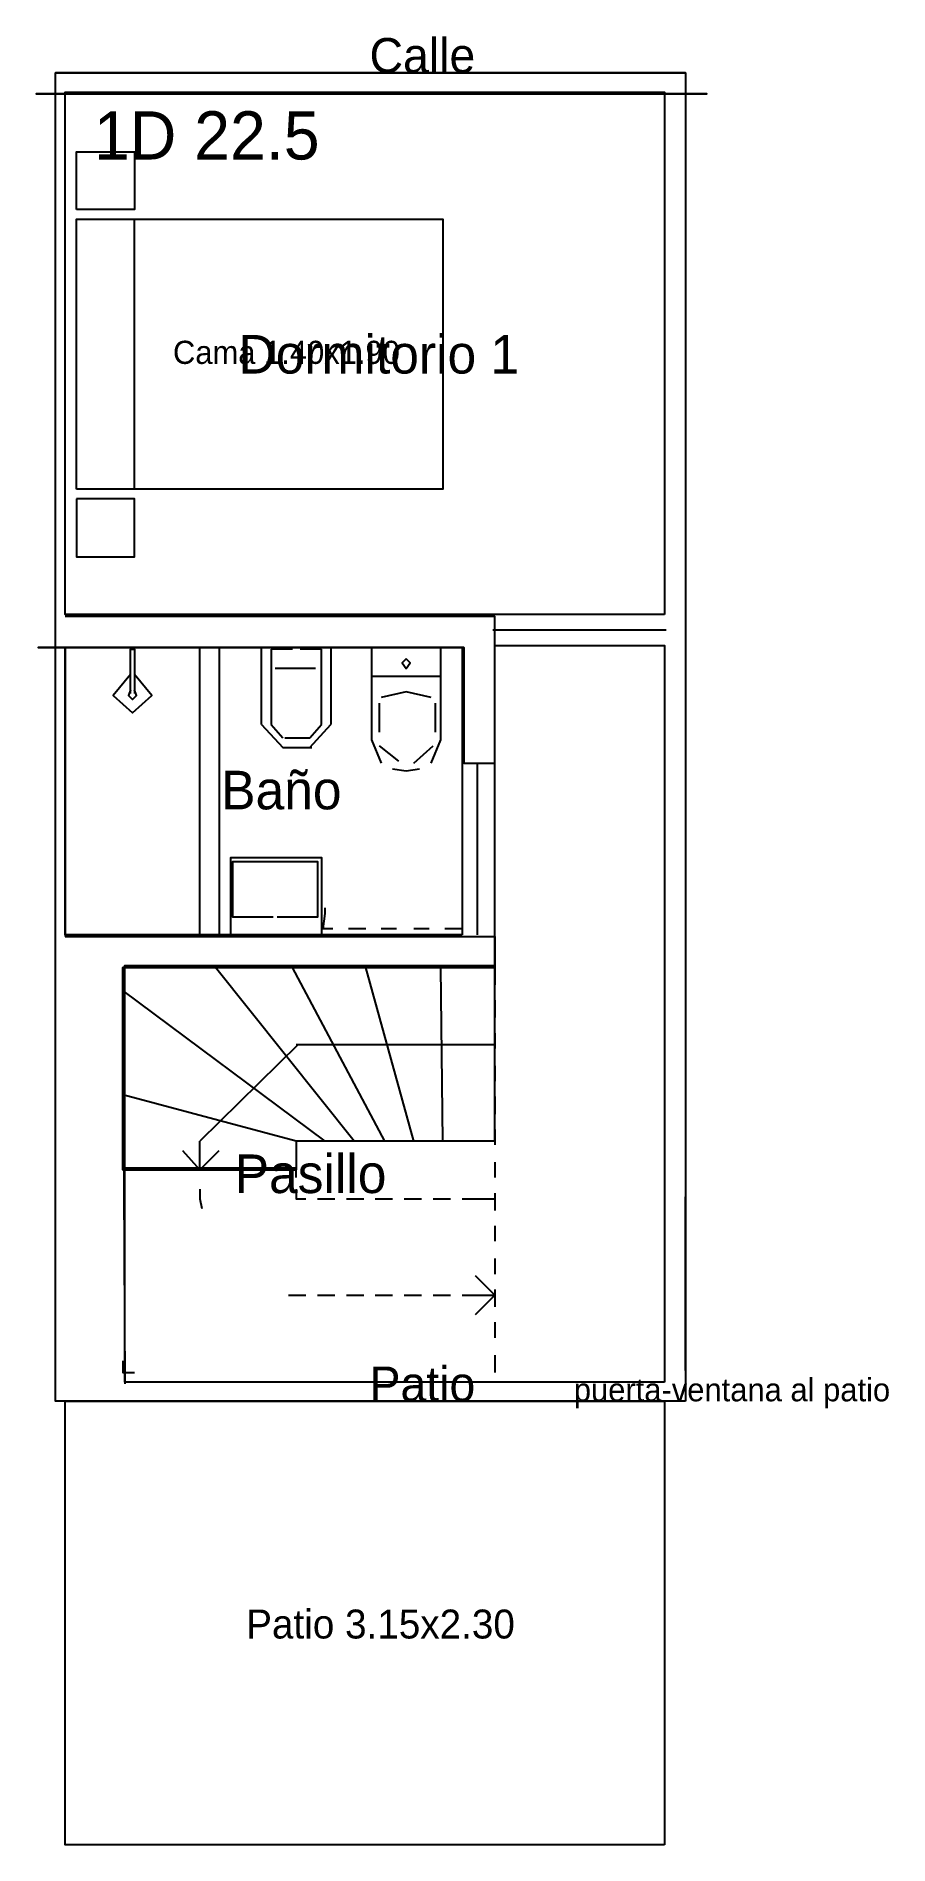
# Model space of a CAD drawing. Header units: metres. Extents: x -0.1 to 94.5, y 0 to 9.5.
# Drawn here: x -0.1 to 4.32, y 0 to 9.38 of the extents above; entities that cross this region are included whole.
import ezdxf

# ---------------------------------------------------------------- set-up
doc = ezdxf.new("R2010")
doc.units = ezdxf.units.M
for name, color, linetype in [('Trazo_Cotas', 9, 'Continuous'), ('Trazo_Entrada', 1, 'Continuous'), ('Trazo_Equipamiento', 8, 'Continuous'), ('Trazo_Estancias', 3, 'Continuous'), ('Trazo_Fachada', 30, 'Continuous'), ('Trazo_Medianeras', 8, 'Continuous'), ('Trazo_Puertas', 1, 'Continuous'), ('Trazo_Unidad', 7, 'Continuous'), ('Trazo_Ventanas', 5, 'Continuous')]:
    doc.layers.add(name, color=color, linetype=linetype)

msp = doc.modelspace()

# ---------------------------------------------------------------- texts
at = {"layer": 'Trazo_Cotas'}
msp.add_text('Patio 3.15x2.30', height=0.15, dxfattribs=at).set_placement((0.99, 1.07))
at = {"layer": 'Trazo_Equipamiento', "color": 8}
msp.add_text('Cama 1.40x1.90', height=0.12, dxfattribs=at).set_placement((0.61, 7.68))
at = {"layer": 'Trazo_Estancias', "color": 5}
msp.add_text('Dormitorio 1', height=0.2, dxfattribs=at).set_placement((0.95, 7.63))
at = {"layer": 'Trazo_Estancias', "color": 4}
msp.add_text('Baño', height=0.2, dxfattribs=at).set_placement((0.86, 5.37))
at = {"layer": 'Trazo_Estancias', "color": 8}
msp.add_text('Pasillo', height=0.2, dxfattribs=at).set_placement((0.93, 3.38))
at = {"layer": 'Trazo_Fachada'}
for s, p in [('Calle', (1.63, 9.19)), ('Patio', (1.63, 2.3))]:
    msp.add_text(s, height=0.18, dxfattribs=at).set_placement(p)
at = {"layer": 'Trazo_Unidad'}
msp.add_text('1D 22.5', height=0.25, dxfattribs=at).set_placement((0.2, 8.74))
at = {"layer": 'Trazo_Ventanas'}
msp.add_text('puerta-ventana al patio', height=0.12, dxfattribs=at).set_placement((2.69, 2.3))

# ---------------------------------------------------------------- linework, layer by layer
at = {"layer": 'Trazo_Cotas'}
msp.add_lwpolyline([(3.16, 0), (0.05, 0), (0.05, 2.3), (3.16, 2.3)], close=True, dxfattribs=at)
at = {"layer": 'Trazo_Entrada'}
msp.add_line((3.27, 2.46), (3.27, 3.36), dxfattribs=at)
at = {"layer": 'Trazo_Equipamiento', "color": 9}
msp.add_line((0.41, 7.03), (0.41, 8.43), dxfattribs=at)
at = {"layer": 'Trazo_Equipamiento', "color": 8}
for p, q in [((0.05, 6.21), (0.05, 4.71)), ((1.07, 5.81), (1.07, 6.21)), ((1.08, 6.21), (1.42, 6.21)), ((1.12, 6.2), (1.12, 5.81)), ((1.23, 6.2), (1.12, 6.2)), ((1.38, 6.2), (1.27, 6.2)), ((1.38, 5.81), (1.38, 6.2)), ((1.35, 6.1), (1.14, 6.1)), ((1.64, 6.06), (2, 6.06)), ((1.68, 5.92), (1.68, 5.77)), ((1.82, 5.98), (1.69, 5.95)), ((1.95, 5.95), (1.82, 5.98)), ((1.97, 5.92), (1.97, 5.77)), ((1.07, 5.81), (1.18, 5.69)), ((1.12, 5.81), (1.18, 5.74)), ((1.19, 5.74), (1.32, 5.74)), ((1.32, 5.69), (1.43, 5.81)), ((1.32, 5.74), (1.38, 5.81)), ((1.64, 5.73), (1.69, 5.61)), ((1.95, 5.61), (2, 5.73)), ((1.18, 5.69), (1.33, 5.69)), ((1.68, 5.7), (1.78, 5.62)), ((1.86, 5.61), (1.96, 5.7)), ((1.75, 5.58), (1.82, 5.57)), ((1.82, 5.57), (1.89, 5.58)), ((1.61, 4.75), (1.52, 4.75)), ((1.77, 4.75), (1.69, 4.75)), ((1.94, 4.75), (1.86, 4.75)), ((2.11, 4.75), (2.02, 4.75)), ((1.55, 3.65), (0.83, 4.55)), ((1.71, 3.65), (1.23, 4.55)), ((1.86, 3.65), (1.61, 4.55)), ((2.01, 3.65), (2, 4.55)), ((2.28, 3.65), (2.28, 4.55)), ((2.28, 4.55), (2.28, 4.46)), ((1.4, 3.65), (0.35, 4.43)), ((2.28, 4.38), (2.28, 4.29)), ((1.26, 4.15), (0.75, 3.65)), ((2.28, 4.21), (2.28, 4.13)), ((2.28, 4.04), (2.28, 3.96)), ((1.25, 3.65), (0.35, 3.89)), ((2.28, 3.88), (2.28, 3.79)), ((2.28, 3.71), (2.28, 3.63)), ((0.75, 3.5), (0.75, 3.65)), ((2.28, 3.54), (2.28, 3.46)), ((2.28, 3.38), (2.28, 3.29)), ((2.28, 3.21), (2.28, 3.13)), ((2.28, 3.04), (2.28, 2.96)), ((2.28, 2.88), (2.28, 2.79)), ((2.28, 2.71), (2.28, 2.63)), ((2.28, 2.54), (2.28, 2.45))]:
    msp.add_line(p, q, dxfattribs=at)
for points in [[(3.18, 9.08), (-0.1, 9.08), (0.04, 9.08)], [(0.05, 6.21), (2.12, 6.21), (2.12, 5.61), (2.28, 5.61), (2.28, 6.37), (0.05, 6.37)], [(2.12, 6.21), (-0.09, 6.21), (0.05, 6.21)], [(0.39, 5.97), (0.39, 6.2), (0.41, 6.2), (0.41, 5.97)], [(1.43, 6.21), (1.43, 5.98), (1.43, 5.81)], [(2, 5.73), (2, 6.21), (1.64, 6.21), (1.64, 5.73)], [(0.39, 6.07), (0.3, 5.96), (0.4, 5.87), (0.5, 5.96), (0.41, 6.07)], [(0.39, 5.99), (0.38, 5.96), (0.4, 5.94), (0.42, 5.96), (0.41, 5.99)], [(1.13, 4.81), (0.92, 4.81), (0.92, 5.1), (1.36, 5.1), (1.36, 4.81), (1.15, 4.81)], [(1.44, 4.75), (1.39, 4.75), (1.4, 4.83), (1.4, 4.86)], [(0.05, 4.71), (2.28, 4.71), (2.28, 4.55), (0.35, 4.55), (0.35, 4.43), (0.36, 2.39)], [(0.35, 3.5), (0.35, 4.55), (2.28, 4.55)], [(1.25, 4.15), (2.16, 4.15), (2.28, 4.15)], [(2.28, 3.65), (1.25, 3.65), (1.25, 3.5), (0.35, 3.5)], [(0.66, 3.6), (0.75, 3.5), (0.85, 3.6)], [(1.25, 3.46), (1.25, 3.5), (0.35, 3.5)], [(0.75, 3.4), (0.75, 3.35), (0.76, 3.3)], [(1.25, 3.4), (1.25, 3.35), (1.3, 3.35)], [(1.36, 3.35), (1.4, 3.35), (1.45, 3.35)], [(1.51, 3.35), (1.55, 3.35), (1.6, 3.35)], [(1.66, 3.35), (1.71, 3.35), (1.75, 3.35)], [(1.81, 3.35), (1.86, 3.35), (1.9, 3.35)], [(1.96, 3.35), (2.01, 3.35), (2.05, 3.35)], [(2.11, 3.35), (2.16, 3.35), (2.28, 3.35)], [(2.18, 2.75), (2.28, 2.85), (2.18, 2.95)], [(1.21, 2.85), (1.25, 2.85), (1.3, 2.85)], [(1.36, 2.85), (1.4, 2.85), (1.45, 2.85)], [(1.51, 2.85), (1.55, 2.85), (1.6, 2.85)], [(1.66, 2.85), (1.71, 2.85), (1.75, 2.85)], [(1.81, 2.85), (1.86, 2.85), (1.9, 2.85)], [(1.96, 2.85), (2.01, 2.85), (2.05, 2.85)], [(2.11, 2.85), (2.16, 2.85), (2.28, 2.85)], [(0.35, 2.51), (0.35, 2.45), (0.41, 2.45)]]:
    msp.add_lwpolyline(points, dxfattribs=at)
for points in [[(-0.1, 9.08), (3.38, 9.08)], [(0.75, 4.71), (0.75, 6.21), (0.85, 6.21), (0.85, 4.71)], [(1.82, 6.15), (1.8, 6.13), (1.82, 6.1), (1.84, 6.13)], [(0.91, 4.71), (0.91, 5.12), (1.38, 5.12), (1.38, 4.71)], [(1.25, 3.5), (1.25, 3.51), (0.35, 3.5)], [(1.25, 3.51), (0.35, 3.5), (0.35, 3.51)]]:
    msp.add_lwpolyline(points, close=True, dxfattribs=at)
at = {"layer": 'Trazo_Equipamiento', "color": 9}
for points in [[(0.11, 8.48), (0.11, 8.78), (0.41, 8.78), (0.41, 8.48)], [(0.11, 7.03), (0.11, 8.43), (2.01, 8.43), (2.01, 7.03)], [(0.11, 6.98), (0.11, 6.68), (0.41, 6.68), (0.41, 6.98)]]:
    msp.add_lwpolyline(points, close=True, dxfattribs=at)
at = {"layer": 'Trazo_Estancias', "color": 5}
msp.add_lwpolyline([(3.16, 6.38), (0.05, 6.38), (0.05, 9.09), (3.16, 9.09)], close=True, dxfattribs=at)
at = {"layer": 'Trazo_Estancias', "color": 4}
msp.add_lwpolyline([(2.11, 4.72), (0.05, 4.72), (0.05, 6.21), (2.11, 6.21)], close=True, dxfattribs=at)
at = {"layer": 'Trazo_Estancias', "color": 8}
msp.add_lwpolyline([(3.16, 2.4), (0.36, 2.4), (0.36, 4.56), (2.28, 4.56), (2.28, 6.22), (3.16, 6.22)], close=True, dxfattribs=at)
at = {"layer": 'Trazo_Fachada'}
for p, q in [((3.27, 9.19), (0, 9.19)), ((3.27, 2.3), (0, 2.3))]:
    msp.add_line(p, q, dxfattribs=at)
at = {"layer": 'Trazo_Medianeras'}
msp.add_line((0, 2.3), (0, 9.19), dxfattribs=at)
at = {"layer": 'Trazo_Puertas'}
for p, q in [((3.17, 6.3), (2.27, 6.3)), ((2.19, 4.72), (2.19, 5.61))]:
    msp.add_line(p, q, dxfattribs=at)
at = {"layer": 'Trazo_Unidad'}
msp.add_lwpolyline([(3.27, 2.3), (0, 2.3), (0, 9.19), (3.27, 9.19)], close=True, dxfattribs=at)
at = {"layer": 'Trazo_Ventanas'}
for p, q in [((3.16, 9.19), (0.05, 9.19)), ((2.27, 2.3), (0.36, 2.3)), ((3.09, 2.3), (2.29, 2.3))]:
    msp.add_line(p, q, dxfattribs=at)

msp.set_redraw_order([(e.dxf.handle, doc.entitydb.next_handle()) for e in msp.query("TEXT MTEXT ATTDEF DIMENSION ARC_DIMENSION")])  # texts and dimensions are drawn at this point

doc.saveas('drawing.dxf')
